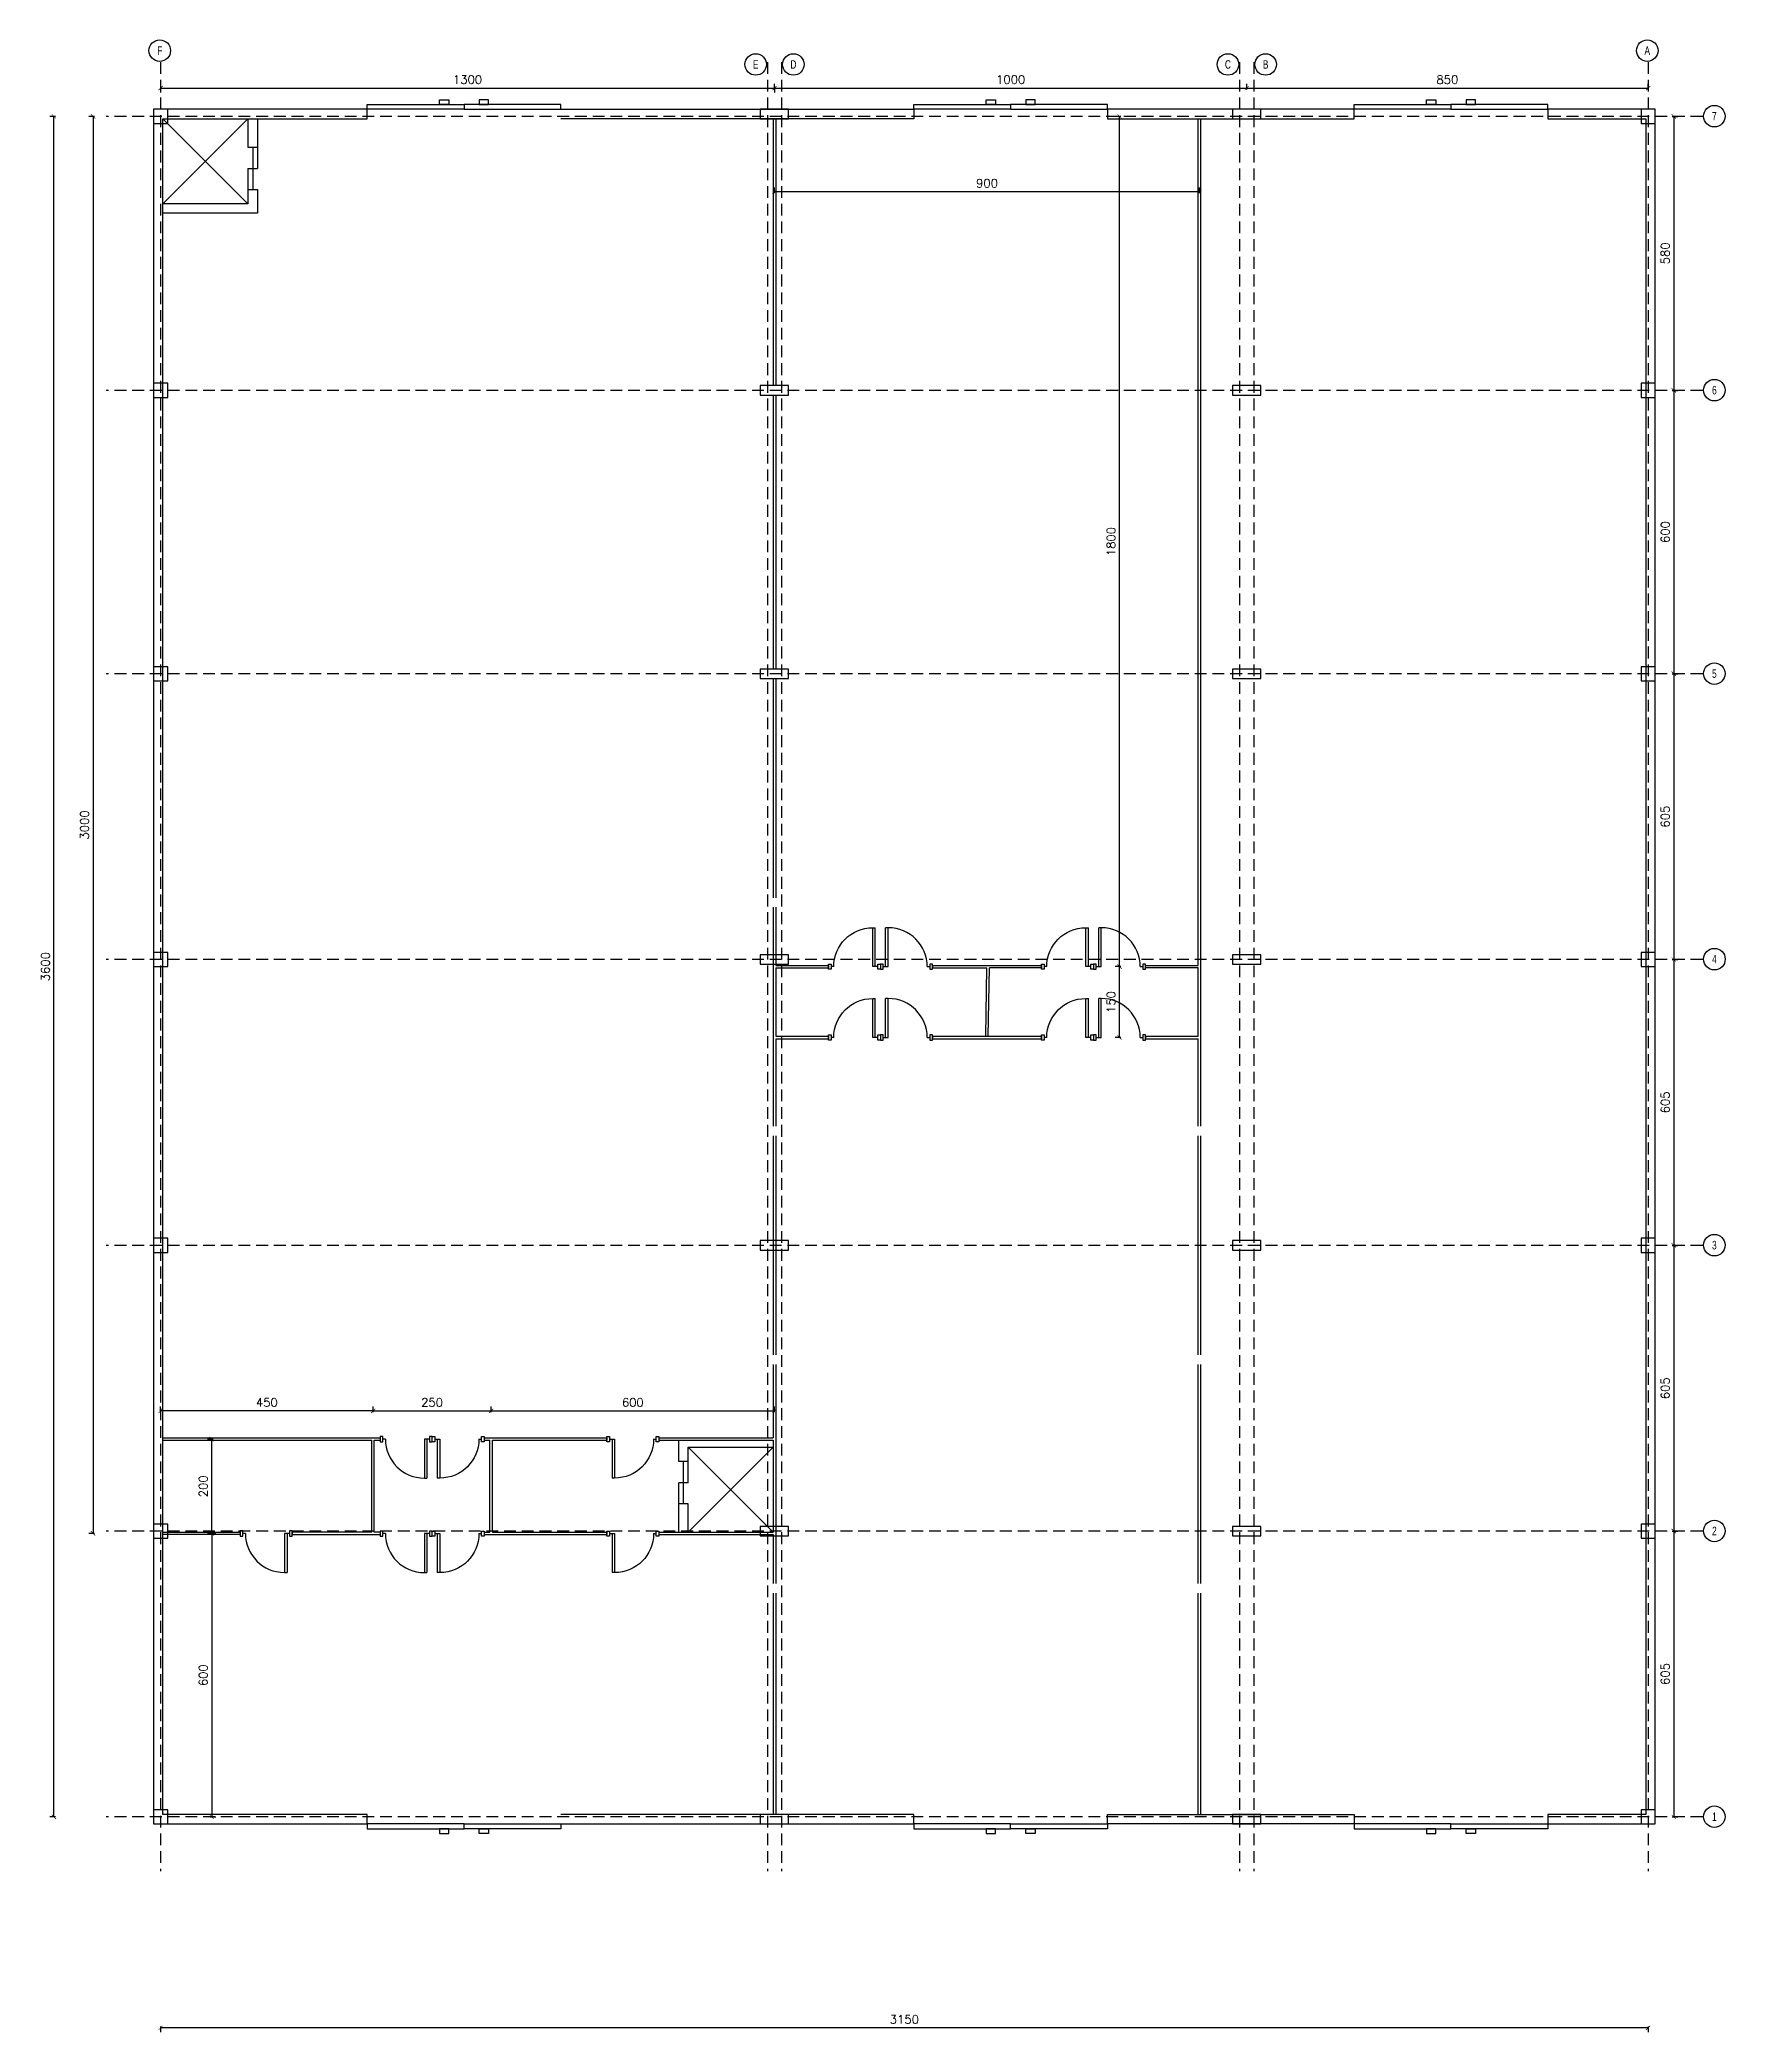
# Model space of a CAD drawing. Header units: metres. Extents: x -3 to 133, y -41 to 2.
# Drawn here: x 47.44 to 83.13, y -40.56 to 1.62 of the extents above; entities that cross this region are included whole.
import ezdxf
from ezdxf.enums import TextEntityAlignment as Align

# ---------------------------------------------------------------- set-up
doc = ezdxf.new("R2010")
doc.units = ezdxf.units.M
doc.linetypes.add('DASHED2', pattern=[0.375, 0.25, -0.125])
for name, color, linetype in [('A-100-DIMS', 14, 'Continuous'), ('A-100-GBUBS', 144, 'Continuous'), ('A-DOOR', 32, 'Continuous'), ('A-graf-hide', 251, 'DASHED2'), ('A-GRAF-LIGT', 251, 'Continuous'), ('A-structure', 153, 'Continuous'), ('A-WALL', 7, 'Continuous'), ('A-WALL-FIN', 252, 'Continuous')]:
    doc.layers.add(name, color=color, linetype=linetype)
doc.layers.add('Door', color=7, linetype='Continuous', true_color=0x7d26cd)
doc.layers.add('Layer 04', color=7, linetype='Continuous', true_color=0x007f00)
doc.styles.add('ROMAND', font='romand.shx')
doc.styles.add('SWIS', font='swissl.ttf', dxfattribs={"width": 0.7, "height": 3})
doc.dimstyles.new('1-100', dxfattribs={"dimtxt": 0.18, "dimasz": 0.09, "dimexe": 0.09, "dimexo": 0.045, "dimgap": 0.09, "dimtad": 1, "dimdec": 0, "dimlfac": 100, "dimzin": 0, "dimdsep": 46, "dimtxsty": 'ROMAND', "dimblk": 'ARCHTICK', "dimcen": 0.09, "dimclrd": 256, "dimclre": 256, "dimclrt": 2, "dimadec": 0, "dimazin": 0, "dimtfac": 1, "dimtdec": 0, "dimtix": 1, "dimtofl": 0, "dimtmove": 0, "dimatfit": 3, "dimldrblk": 'DOT', "dimfxl": 0.03, "dimfxlon": 1, "dimtolj": 1, "dimtzin": 0, "dimarcsym": 0})

msp = doc.modelspace()

# ---------------------------------------------------------------- blocks, each defined once
blk = doc.blocks.new('_ArchTick')
at = {"color": 0, "linetype": 'ByBlock', "const_width": 0.15}
blk.add_lwpolyline([(-0.5, -0.5), (0.5, 0.5)], dxfattribs=at)
blk = doc.blocks.new('*D15')
at = {"layer": 'A-100-DIMS', "lineweight": -2, "transparency": 16777216}
for p, q in [((63, -1.626), (63, -1.506)), ((72, -1.596), (63, -1.596)), ((72, -1.626), (72, -1.506))]:
    blk.add_line(p, q, dxfattribs=at)
at = {"layer": 'Defpoints', "color": 0, "transparency": 16777216}
for p in [(63, -1.596), (63, -1.99), (72, -1.99)]:
    blk.add_point(p, dxfattribs=at)
at = {"layer": 'A-100-DIMS', "lineweight": -2, "transparency": 16777216, "xscale": 0.09, "yscale": 0.09, "zscale": 0.09, "rotation": 180}
blk.add_blockref('_ArchTick', (63, -1.596), dxfattribs=at)
at = {"layer": 'A-100-DIMS', "lineweight": -2, "transparency": 16777216, "xscale": 0.09, "yscale": 0.09, "zscale": 0.09}
blk.add_blockref('_ArchTick', (72, -1.596), dxfattribs=at)
at = {"layer": 'A-100-DIMS', "color": 2, "transparency": 16777216, "insert": (67.5, -1.416), "char_height": 0.18, "attachment_point": 5, "style": 'ROMAND'}
blk.add_mtext('\\A1;900', dxfattribs=at)
blk = doc.blocks.new('_Dot')
at = {"color": 0, "linetype": 'ByBlock', "lineweight": -2}
blk.add_line((-0.5, 0), (-1, 0), dxfattribs=at)
at = {"color": 0, "linetype": 'ByBlock', "const_width": 0.5}
blk.add_lwpolyline([(-0.25, 0, 1), (0.25, 0, 1)], format="xyb", close=True, dxfattribs=at)
blk = doc.blocks.new('*D16')
at = {"layer": 'A-100-DIMS', "lineweight": -2, "transparency": 16777216}
for p, q in [((47.771, 0), (47.651, 0)), ((47.741, -36), (47.741, 0)), ((47.771, -36), (47.651, -36))]:
    blk.add_line(p, q, dxfattribs=at)
at = {"layer": 'Defpoints', "color": 0, "transparency": 16777216}
for p in [(47.741, 0), (48.85, 0), (48.85, -36)]:
    blk.add_point(p, dxfattribs=at)
at = {"layer": 'A-100-DIMS', "lineweight": -2, "transparency": 16777216, "xscale": 0.09, "yscale": 0.09, "zscale": 0.09}
for p, rotation in [((47.741, 0), 90), ((47.741, -36), 270)]:
    blk.add_blockref('_ArchTick', p, dxfattribs=dict(at, rotation=rotation))
at = {"layer": 'A-100-DIMS', "color": 2, "transparency": 16777216, "insert": (47.561, -18), "char_height": 0.18, "attachment_point": 5, "rotation": 90, "style": 'ROMAND'}
blk.add_mtext('\\A1;3600', dxfattribs=at)
blk = doc.blocks.new('*D17')
at = {"layer": 'A-100-DIMS', "lineweight": -2, "transparency": 16777216}
for p, q in [((50, -40.437), (50, -40.557)), ((81.5, -40.467), (50, -40.467)), ((81.5, -40.437), (81.5, -40.557))]:
    blk.add_line(p, q, dxfattribs=at)
at = {"layer": 'Defpoints', "color": 0, "transparency": 16777216}
for p in [(50, -37.15), (81.5, -37.15), (50, -40.467)]:
    blk.add_point(p, dxfattribs=at)
at = {"layer": 'A-100-DIMS', "lineweight": -2, "transparency": 16777216, "xscale": 0.09, "yscale": 0.09, "zscale": 0.09, "rotation": 180}
blk.add_blockref('_ArchTick', (50, -40.467), dxfattribs=at)
at = {"layer": 'A-100-DIMS', "lineweight": -2, "transparency": 16777216, "xscale": 0.09, "yscale": 0.09, "zscale": 0.09}
blk.add_blockref('_ArchTick', (81.5, -40.467), dxfattribs=at)
at = {"layer": 'A-100-DIMS', "color": 2, "transparency": 16777216, "insert": (65.75, -40.287), "char_height": 0.18, "attachment_point": 5, "style": 'ROMAND'}
blk.add_mtext('\\A1;3150', dxfattribs=at)
blk = doc.blocks.new('*D18')
at = {"layer": 'A-100-DIMS', "lineweight": -2, "transparency": 16777216}
for p, q in [((70.337, 0), (70.217, 0)), ((70.307, -18), (70.307, 0)), ((70.337, -18), (70.217, -18))]:
    blk.add_line(p, q, dxfattribs=at)
at = {"layer": 'Defpoints', "color": 0, "transparency": 16777216}
for p in [(72.725, 0), (70.307, 0), (72.725, -18)]:
    blk.add_point(p, dxfattribs=at)
at = {"layer": 'A-100-DIMS', "lineweight": -2, "transparency": 16777216, "xscale": 0.09, "yscale": 0.09, "zscale": 0.09}
for p, rotation in [((70.307, 0), 90), ((70.307, -18), 270)]:
    blk.add_blockref('_ArchTick', p, dxfattribs=dict(at, rotation=rotation))
at = {"layer": 'A-100-DIMS', "color": 2, "transparency": 16777216, "insert": (70.127, -9), "char_height": 0.18, "attachment_point": 5, "rotation": 90, "style": 'ROMAND'}
blk.add_mtext('\\A1;1800', dxfattribs=at)
blk = doc.blocks.new('*D19')
at = {"layer": 'A-100-DIMS', "lineweight": -2, "transparency": 16777216}
for p, q in [((51.113, -28), (50.993, -28)), ((51.083, -30), (51.083, -28)), ((51.113, -30), (50.993, -30))]:
    blk.add_line(p, q, dxfattribs=at)
at = {"layer": 'Defpoints', "color": 0, "transparency": 16777216}
for p in [(51.083, -28), (51.701, -28), (51.701, -30)]:
    blk.add_point(p, dxfattribs=at)
at = {"layer": 'A-100-DIMS', "lineweight": -2, "transparency": 16777216, "xscale": 0.09, "yscale": 0.09, "zscale": 0.09}
for p, rotation in [((51.083, -28), 90), ((51.083, -30), 270)]:
    blk.add_blockref('_ArchTick', p, dxfattribs=dict(at, rotation=rotation))
at = {"layer": 'A-100-DIMS', "color": 2, "transparency": 16777216, "insert": (50.903, -29), "char_height": 0.18, "attachment_point": 5, "rotation": 90, "style": 'ROMAND'}
blk.add_mtext('\\A1;200', dxfattribs=at)
blk = doc.blocks.new('*D20')
at = {"layer": 'A-100-DIMS', "lineweight": -2, "transparency": 16777216}
for p, q in [((51.053, -30), (51.173, -30)), ((51.083, -30), (51.083, -36)), ((51.053, -36), (51.173, -36))]:
    blk.add_line(p, q, dxfattribs=at)
at = {"layer": 'Defpoints', "color": 0, "transparency": 16777216}
for p in [(50.005, -30), (50.005, -36), (51.083, -36)]:
    blk.add_point(p, dxfattribs=at)
at = {"layer": 'A-100-DIMS', "lineweight": -2, "transparency": 16777216, "xscale": 0.09, "yscale": 0.09, "zscale": 0.09}
for p, rotation in [((51.083, -30), 90), ((51.083, -36), 270)]:
    blk.add_blockref('_ArchTick', p, dxfattribs=dict(at, rotation=rotation))
at = {"layer": 'A-100-DIMS', "color": 2, "transparency": 16777216, "insert": (50.903, -33), "char_height": 0.18, "attachment_point": 5, "rotation": 90, "style": 'ROMAND'}
blk.add_mtext('\\A1;600', dxfattribs=at)
blk = doc.blocks.new('*D21')
at = {"layer": 'A-100-DIMS', "lineweight": -2, "transparency": 16777216}
for p, q in [((50, -27.435), (50, -27.315)), ((54.5, -27.405), (50, -27.405)), ((54.5, -27.435), (54.5, -27.315))]:
    blk.add_line(p, q, dxfattribs=at)
at = {"layer": 'Defpoints', "color": 0, "transparency": 16777216}
for p in [(50, -27.405), (50, -27.919), (54.5, -27.919)]:
    blk.add_point(p, dxfattribs=at)
at = {"layer": 'A-100-DIMS', "lineweight": -2, "transparency": 16777216, "xscale": 0.09, "yscale": 0.09, "zscale": 0.09, "rotation": 180}
blk.add_blockref('_ArchTick', (50, -27.405), dxfattribs=at)
at = {"layer": 'A-100-DIMS', "lineweight": -2, "transparency": 16777216, "xscale": 0.09, "yscale": 0.09, "zscale": 0.09}
blk.add_blockref('_ArchTick', (54.5, -27.405), dxfattribs=at)
at = {"layer": 'A-100-DIMS', "color": 2, "transparency": 16777216, "insert": (52.25, -27.225), "char_height": 0.18, "attachment_point": 5, "style": 'ROMAND'}
blk.add_mtext('\\A1;450', dxfattribs=at)
blk = doc.blocks.new('*D22')
at = {"layer": 'A-100-DIMS', "lineweight": -2, "transparency": 16777216}
for p, q in [((54.5, -27.435), (54.5, -27.315)), ((54.5, -27.405), (57, -27.405)), ((57, -27.435), (57, -27.315))]:
    blk.add_line(p, q, dxfattribs=at)
at = {"layer": 'Defpoints', "color": 0, "transparency": 16777216}
for p in [(57, -27.405), (54.5, -28.025), (57, -28.025)]:
    blk.add_point(p, dxfattribs=at)
at = {"layer": 'A-100-DIMS', "lineweight": -2, "transparency": 16777216, "xscale": 0.09, "yscale": 0.09, "zscale": 0.09, "rotation": 180}
blk.add_blockref('_ArchTick', (54.5, -27.405), dxfattribs=at)
at = {"layer": 'A-100-DIMS', "lineweight": -2, "transparency": 16777216, "xscale": 0.09, "yscale": 0.09, "zscale": 0.09}
blk.add_blockref('_ArchTick', (57, -27.405), dxfattribs=at)
at = {"layer": 'A-100-DIMS', "color": 2, "transparency": 16777216, "insert": (55.75, -27.225), "char_height": 0.18, "attachment_point": 5, "style": 'ROMAND'}
blk.add_mtext('\\A1;250', dxfattribs=at)
blk = doc.blocks.new('*D23')
at = {"layer": 'A-100-DIMS', "lineweight": -2, "transparency": 16777216}
for p, q in [((70.337, -18), (70.217, -18)), ((70.307, -19.5), (70.307, -18)), ((70.337, -19.5), (70.217, -19.5))]:
    blk.add_line(p, q, dxfattribs=at)
at = {"layer": 'Defpoints', "color": 0, "transparency": 16777216}
for p in [(70.307, -18), (72.815, -18), (72.815, -19.5)]:
    blk.add_point(p, dxfattribs=at)
at = {"layer": 'A-100-DIMS', "lineweight": -2, "transparency": 16777216, "xscale": 0.09, "yscale": 0.09, "zscale": 0.09}
for p, rotation in [((70.307, -18), 90), ((70.307, -19.5), 270)]:
    blk.add_blockref('_ArchTick', p, dxfattribs=dict(at, rotation=rotation))
at = {"layer": 'A-100-DIMS', "color": 2, "transparency": 16777216, "insert": (70.127, -18.75), "char_height": 0.18, "attachment_point": 5, "rotation": 90, "style": 'ROMAND'}
blk.add_mtext('\\A1;150', dxfattribs=at)
blk = doc.blocks.new('*D24')
at = {"layer": 'A-100-DIMS', "lineweight": -2, "transparency": 16777216}
for p, q in [((57, -27.435), (57, -27.315)), ((57, -27.405), (63, -27.405)), ((63, -27.435), (63, -27.315))]:
    blk.add_line(p, q, dxfattribs=at)
at = {"layer": 'Defpoints', "color": 0, "transparency": 16777216}
for p in [(63, -27.405), (57, -28.025), (63, -28.025)]:
    blk.add_point(p, dxfattribs=at)
at = {"layer": 'A-100-DIMS', "lineweight": -2, "transparency": 16777216, "xscale": 0.09, "yscale": 0.09, "zscale": 0.09, "rotation": 180}
blk.add_blockref('_ArchTick', (57, -27.405), dxfattribs=at)
at = {"layer": 'A-100-DIMS', "lineweight": -2, "transparency": 16777216, "xscale": 0.09, "yscale": 0.09, "zscale": 0.09}
blk.add_blockref('_ArchTick', (63, -27.405), dxfattribs=at)
at = {"layer": 'A-100-DIMS', "color": 2, "transparency": 16777216, "insert": (60, -27.225), "char_height": 0.18, "attachment_point": 5, "style": 'ROMAND'}
blk.add_mtext('\\A1;600', dxfattribs=at)
blk = doc.blocks.new('*D25')
at = {"layer": 'A-100-DIMS', "lineweight": -2, "transparency": 16777216}
for p, q in [((48.6, 0), (48.48, 0)), ((48.57, 0), (48.57, -30)), ((48.6, -30), (48.48, -30))]:
    blk.add_line(p, q, dxfattribs=at)
at = {"layer": 'Defpoints', "color": 0, "transparency": 16777216}
for p in [(49.85, 0), (48.57, -30), (49.85, -30)]:
    blk.add_point(p, dxfattribs=at)
at = {"layer": 'A-100-DIMS', "lineweight": -2, "transparency": 16777216, "xscale": 0.09, "yscale": 0.09, "zscale": 0.09}
for p, rotation in [((48.57, 0), 90), ((48.57, -30), 270)]:
    blk.add_blockref('_ArchTick', p, dxfattribs=dict(at, rotation=rotation))
at = {"layer": 'A-100-DIMS', "color": 2, "transparency": 16777216, "insert": (48.39, -15), "char_height": 0.18, "attachment_point": 5, "rotation": 90, "style": 'ROMAND'}
blk.add_mtext('\\A1;3000', dxfattribs=at)
blk = doc.blocks.new('*D26')
at = {"layer": 'A-100-DIMS', "lineweight": -2, "transparency": 16777216}
for p, q in [((50, 0.629), (50, 0.509)), ((50, 0.599), (63, 0.599)), ((63, 0.629), (63, 0.509))]:
    blk.add_line(p, q, dxfattribs=at)
at = {"layer": 'Defpoints', "color": 0, "transparency": 16777216}
for p in [(50, 1.15), (63, 1.15), (63, 0.599)]:
    blk.add_point(p, dxfattribs=at)
at = {"layer": 'A-100-DIMS', "lineweight": -2, "transparency": 16777216, "xscale": 0.09, "yscale": 0.09, "zscale": 0.09, "rotation": 180}
blk.add_blockref('_ArchTick', (50, 0.599), dxfattribs=at)
at = {"layer": 'A-100-DIMS', "lineweight": -2, "transparency": 16777216, "xscale": 0.09, "yscale": 0.09, "zscale": 0.09}
blk.add_blockref('_ArchTick', (63, 0.599), dxfattribs=at)
at = {"layer": 'A-100-DIMS', "color": 2, "transparency": 16777216, "insert": (56.5, 0.779), "char_height": 0.18, "attachment_point": 5, "style": 'ROMAND'}
blk.add_mtext('\\A1;1300', dxfattribs=at)
blk = doc.blocks.new('*D27')
at = {"layer": 'A-100-DIMS', "lineweight": -2, "transparency": 16777216}
for p, q in [((63, 0.569), (63, 0.689)), ((63, 0.599), (73, 0.599)), ((73, 0.569), (73, 0.689))]:
    blk.add_line(p, q, dxfattribs=at)
at = {"layer": 'Defpoints', "color": 0, "transparency": 16777216}
for p in [(73, 0.599), (63, 0.15), (73, 0.15)]:
    blk.add_point(p, dxfattribs=at)
at = {"layer": 'A-100-DIMS', "lineweight": -2, "transparency": 16777216, "xscale": 0.09, "yscale": 0.09, "zscale": 0.09, "rotation": 180}
blk.add_blockref('_ArchTick', (63, 0.599), dxfattribs=at)
at = {"layer": 'A-100-DIMS', "lineweight": -2, "transparency": 16777216, "xscale": 0.09, "yscale": 0.09, "zscale": 0.09}
blk.add_blockref('_ArchTick', (73, 0.599), dxfattribs=at)
at = {"layer": 'A-100-DIMS', "color": 2, "transparency": 16777216, "insert": (68, 0.779), "char_height": 0.18, "attachment_point": 5, "style": 'ROMAND'}
blk.add_mtext('\\A1;1000', dxfattribs=at)
blk = doc.blocks.new('*D28')
at = {"layer": 'A-100-DIMS', "lineweight": -2, "transparency": 16777216}
for p, q in [((73, 0.569), (73, 0.689)), ((73, 0.599), (81.5, 0.599)), ((81.5, 0.569), (81.5, 0.689))]:
    blk.add_line(p, q, dxfattribs=at)
at = {"layer": 'Defpoints', "color": 0, "transparency": 16777216}
for p in [(81.5, 0.599), (73, 0.15), (81.5, 0.15)]:
    blk.add_point(p, dxfattribs=at)
at = {"layer": 'A-100-DIMS', "lineweight": -2, "transparency": 16777216, "xscale": 0.09, "yscale": 0.09, "zscale": 0.09, "rotation": 180}
blk.add_blockref('_ArchTick', (73, 0.599), dxfattribs=at)
at = {"layer": 'A-100-DIMS', "lineweight": -2, "transparency": 16777216, "xscale": 0.09, "yscale": 0.09, "zscale": 0.09}
blk.add_blockref('_ArchTick', (81.5, 0.599), dxfattribs=at)
at = {"layer": 'A-100-DIMS', "color": 2, "transparency": 16777216, "insert": (77.25, 0.779), "char_height": 0.18, "attachment_point": 5, "style": 'ROMAND'}
blk.add_mtext('\\A1;850', dxfattribs=at)
blk = doc.blocks.new('GBUB')
at = {"linetype": 'Continuous'}
blk.add_circle((0, 0), 6, dxfattribs=at)
at = {"color": 2, "style": 'SWIS', "width": 0.7}
blk.add_attdef('GRIDATT', text='', height=4, dxfattribs=at).set_placement((0, 0), align=Align.MIDDLE_CENTER)
blk = doc.blocks.new('*D99')
at = {"layer": 'A-100-DIMS', "lineweight": -2, "transparency": 16777216}
for p, q in [((82.012, 0), (82.132, 0)), ((82.042, 0), (82.042, -5.8)), ((82.012, -5.8), (82.132, -5.8))]:
    blk.add_line(p, q, dxfattribs=at)
at = {"layer": 'Defpoints', "color": 0, "transparency": 16777216}
for p in [(81.65, 0), (81.65, -5.8), (82.042, -5.8)]:
    blk.add_point(p, dxfattribs=at)
at = {"layer": 'A-100-DIMS', "lineweight": -2, "transparency": 16777216, "xscale": 0.09, "yscale": 0.09, "zscale": 0.09}
for p, rotation in [((82.042, 0), 90), ((82.042, -5.8), 270)]:
    blk.add_blockref('_ArchTick', p, dxfattribs=dict(at, rotation=rotation))
at = {"layer": 'A-100-DIMS', "color": 2, "transparency": 16777216, "insert": (81.862, -2.9), "char_height": 0.18, "attachment_point": 5, "rotation": 90, "style": 'ROMAND'}
blk.add_mtext('\\A1;580', dxfattribs=at)
blk = doc.blocks.new('*D101')
at = {"layer": 'A-100-DIMS', "lineweight": -2, "transparency": 16777216}
for p, q in [((82.012, -5.8), (82.132, -5.8)), ((82.042, -5.8), (82.042, -11.8)), ((82.012, -11.8), (82.132, -11.8))]:
    blk.add_line(p, q, dxfattribs=at)
at = {"layer": 'Defpoints', "color": 0, "transparency": 16777216}
for p in [(81.65, -5.8), (81.65, -11.8), (82.042, -11.8)]:
    blk.add_point(p, dxfattribs=at)
at = {"layer": 'A-100-DIMS', "lineweight": -2, "transparency": 16777216, "xscale": 0.09, "yscale": 0.09, "zscale": 0.09}
for p, rotation in [((82.042, -5.8), 90), ((82.042, -11.8), 270)]:
    blk.add_blockref('_ArchTick', p, dxfattribs=dict(at, rotation=rotation))
at = {"layer": 'A-100-DIMS', "color": 2, "transparency": 16777216, "insert": (81.862, -8.8), "char_height": 0.18, "attachment_point": 5, "rotation": 90, "style": 'ROMAND'}
blk.add_mtext('\\A1;600', dxfattribs=at)
blk = doc.blocks.new('*D102')
at = {"layer": 'A-100-DIMS', "lineweight": -2, "transparency": 16777216}
for p, q in [((82.012, -11.8), (82.132, -11.8)), ((82.042, -11.8), (82.042, -17.85)), ((82.012, -17.85), (82.132, -17.85))]:
    blk.add_line(p, q, dxfattribs=at)
at = {"layer": 'Defpoints', "color": 0, "transparency": 16777216}
for p in [(81.65, -11.8), (81.65, -17.85), (82.042, -17.85)]:
    blk.add_point(p, dxfattribs=at)
at = {"layer": 'A-100-DIMS', "lineweight": -2, "transparency": 16777216, "xscale": 0.09, "yscale": 0.09, "zscale": 0.09}
for p, rotation in [((82.042, -11.8), 90), ((82.042, -17.85), 270)]:
    blk.add_blockref('_ArchTick', p, dxfattribs=dict(at, rotation=rotation))
at = {"layer": 'A-100-DIMS', "color": 2, "transparency": 16777216, "insert": (81.862, -14.825), "char_height": 0.18, "attachment_point": 5, "rotation": 90, "style": 'ROMAND'}
blk.add_mtext('\\A1;605', dxfattribs=at)
blk = doc.blocks.new('*D103')
at = {"layer": 'A-100-DIMS', "lineweight": -2, "transparency": 16777216}
for p, q in [((82.012, -17.85), (82.132, -17.85)), ((82.042, -17.85), (82.042, -23.9)), ((82.012, -23.9), (82.132, -23.9))]:
    blk.add_line(p, q, dxfattribs=at)
at = {"layer": 'Defpoints', "color": 0, "transparency": 16777216}
for p in [(81.65, -17.85), (81.65, -23.9), (82.042, -23.9)]:
    blk.add_point(p, dxfattribs=at)
at = {"layer": 'A-100-DIMS', "lineweight": -2, "transparency": 16777216, "xscale": 0.09, "yscale": 0.09, "zscale": 0.09}
for p, rotation in [((82.042, -17.85), 90), ((82.042, -23.9), 270)]:
    blk.add_blockref('_ArchTick', p, dxfattribs=dict(at, rotation=rotation))
at = {"layer": 'A-100-DIMS', "color": 2, "transparency": 16777216, "insert": (81.862, -20.875), "char_height": 0.18, "attachment_point": 5, "rotation": 90, "style": 'ROMAND'}
blk.add_mtext('\\A1;605', dxfattribs=at)
blk = doc.blocks.new('*D104')
at = {"layer": 'A-100-DIMS', "lineweight": -2, "transparency": 16777216}
for p, q in [((82.012, -23.9), (82.132, -23.9)), ((82.042, -23.9), (82.042, -29.95)), ((82.012, -29.95), (82.132, -29.95))]:
    blk.add_line(p, q, dxfattribs=at)
at = {"layer": 'Defpoints', "color": 0, "transparency": 16777216}
for p in [(81.65, -23.9), (81.65, -29.95), (82.042, -29.95)]:
    blk.add_point(p, dxfattribs=at)
at = {"layer": 'A-100-DIMS', "lineweight": -2, "transparency": 16777216, "xscale": 0.09, "yscale": 0.09, "zscale": 0.09}
for p, rotation in [((82.042, -23.9), 90), ((82.042, -29.95), 270)]:
    blk.add_blockref('_ArchTick', p, dxfattribs=dict(at, rotation=rotation))
at = {"layer": 'A-100-DIMS', "color": 2, "transparency": 16777216, "insert": (81.862, -26.925), "char_height": 0.18, "attachment_point": 5, "rotation": 90, "style": 'ROMAND'}
blk.add_mtext('\\A1;605', dxfattribs=at)
blk = doc.blocks.new('*D100')
at = {"layer": 'A-100-DIMS', "lineweight": -2, "transparency": 16777216}
for p, q in [((82.012, -29.95), (82.132, -29.95)), ((82.042, -29.95), (82.042, -36)), ((82.012, -36), (82.132, -36))]:
    blk.add_line(p, q, dxfattribs=at)
at = {"layer": 'Defpoints', "color": 0, "transparency": 16777216}
for p in [(81.65, -29.95), (81.65, -36), (82.042, -36)]:
    blk.add_point(p, dxfattribs=at)
at = {"layer": 'A-100-DIMS', "lineweight": -2, "transparency": 16777216, "xscale": 0.09, "yscale": 0.09, "zscale": 0.09}
for p, rotation in [((82.042, -29.95), 90), ((82.042, -36), 270)]:
    blk.add_blockref('_ArchTick', p, dxfattribs=dict(at, rotation=rotation))
at = {"layer": 'A-100-DIMS', "color": 2, "transparency": 16777216, "insert": (81.862, -32.975), "char_height": 0.18, "attachment_point": 5, "rotation": 90, "style": 'ROMAND'}
blk.add_mtext('\\A1;605', dxfattribs=at)
blk = doc.blocks.new('door100')
at = {"layer": 'A-DOOR'}
for p, q in [((-0.05, 0.9), (-0.05, 0.95)), ((-0.05, 0.15), (-0.8, 0.15)), ((-0.8, 0.15), (-0.8, 0.1)), ((-0.05, 0.1), (-0.8, 0.1)), ((-0.05, 0.05), (-0.05, 0.15))]:
    blk.add_line(p, q, dxfattribs=at)
for points in [[(0, 1), (-0.1, 1), (-0.1, 0.95), (0, 0.95), (0, 1)], [(0, 0.05), (-0.1, 0.05), (-0.1, 0), (0, 0), (0, 0.05)]]:
    blk.add_lwpolyline(points, dxfattribs=at)
blk.add_arc((-0.05, 0.15), 0.75, 90, 180, dxfattribs=at)

# ---------------------------------------------------------------- dimensions: what is measured, and where the dimension line sits
at = {"layer": 'A-100-DIMS'}
for base, p1, p2, picture, middle in [((63, 0.599), (50, 1.15), (63, 1.15), '*D26', (56.5, 0.779)), ((73, 0.599), (63, 0.15), (73, 0.15), '*D27', (68, 0.779)), ((81.5, 0.599), (73, 0.15), (81.5, 0.15), '*D28', (77.25, 0.779)), ((63, -1.596), (72, -1.99), (63, -1.99), '*D15', (67.5, -1.416)), ((50, -27.405), (54.5, -27.919), (50, -27.919), '*D21', (52.25, -27.225)), ((57, -27.405), (54.5, -28.025), (57, -28.025), '*D22', (55.75, -27.225)), ((63, -27.405), (57, -28.025), (63, -28.025), '*D24', (60, -27.225)), ((50, -40.467), (81.5, -37.15), (50, -37.15), '*D17', (65.75, -40.287))]:
    dim = msp.add_linear_dim(base=base, p1=p1, p2=p2, dimstyle='1-100', override={"dimtmove": 1}, dxfattribs=at)
    dim.commit()
    dim.dimension.update_dxf_attribs({"geometry": picture, "text_midpoint": middle})
for base, p1, p2, picture, middle in [((47.741, 0), (48.85, -36), (48.85, 0), '*D16', (47.561, -18)), ((48.57, -30), (49.85, 0), (49.85, -30), '*D25', (48.39, -15)), ((70.307, 0), (72.725, -18), (72.725, 0), '*D18', (70.127, -9)), ((82.042, -5.8), (81.65, 0), (81.65, -5.8), '*D99', (81.862, -2.9)), ((82.042, -11.8), (81.65, -5.8), (81.65, -11.8), '*D101', (81.862, -8.8)), ((82.042, -17.85), (81.65, -11.8), (81.65, -17.85), '*D102', (81.862, -14.825)), ((70.307, -18), (72.815, -19.5), (72.815, -18), '*D23', (70.127, -18.75)), ((82.042, -23.9), (81.65, -17.85), (81.65, -23.9), '*D103', (81.862, -20.875)), ((82.042, -29.95), (81.65, -23.9), (81.65, -29.95), '*D104', (81.862, -26.925)), ((51.083, -28), (51.701, -30), (51.701, -28), '*D19', (50.903, -29)), ((82.042, -36), (81.65, -29.95), (81.65, -36), '*D100', (81.862, -32.975)), ((51.083, -36), (50.005, -30), (50.005, -36), '*D20', (50.903, -33))]:
    dim = msp.add_linear_dim(base=base, p1=p1, p2=p2, angle=90, dimstyle='1-100', override={"dimtmove": 1}, dxfattribs=at)
    dim.commit()
    dim.dimension.update_dxf_attribs({"geometry": picture, "text_midpoint": middle})

# ---------------------------------------------------------------- linework, layer by layer
at = {"layer": 'A-graf-hide'}
for points in [[(50, 1.15), (50, -37.15)], [(62.85, 1.15), (62.85, -37.15)], [(63.15, 1.15), (63.15, -37.15)], [(72.85, 1.15), (72.85, -37.15)], [(73.15, 1.15), (73.15, -37.15)], [(81.5, 1.15), (81.5, -37.15)], [(82.65, 0), (48.85, 0)], [(82.65, -5.8), (48.85, -5.8)], [(82.65, -11.8), (48.85, -11.8)], [(82.65, -17.85), (48.85, -17.85)], [(82.65, -23.9), (48.85, -23.9)], [(82.65, -29.95), (48.85, -29.95)], [(82.65, -36), (48.85, -36)]]:
    msp.add_lwpolyline(points, dxfattribs=at)
at = {"layer": 'A-GRAF-LIGT'}
for p, q in [((51.85, -0.05), (50.05, -1.85)), ((51.85, -1.85), (50.05, -0.05)), ((51.95, -0.65), (51.95, -1.55)), ((52.05, -0.65), (52.05, -1.1)), ((51.85, -1.1), (51.85, -1.55)), ((51.85, -1.1), (52.05, -1.1)), ((61.175, -29.975), (62.975, -28.175)), ((61.175, -28.175), (62.975, -29.975)), ((61.075, -29.375), (61.075, -28.475)), ((61.175, -28.925), (61.175, -28.475)), ((61.175, -28.925), (60.975, -28.925)), ((60.975, -29.375), (60.975, -28.925))]:
    msp.add_line(p, q, dxfattribs=at)
at = {"layer": 'A-structure'}
for points in [[(49.85, -0.15), (50.15, -0.15), (50.15, 0.15), (49.85, 0.15)], [(62.7, -0.05), (63.3, -0.05), (63.3, 0.15), (62.7, 0.15)], [(72.7, -0.05), (73.3, -0.05), (73.3, 0.15), (72.7, 0.15)], [(81.35, -0.15), (81.65, -0.15), (81.65, 0.15), (81.35, 0.15)], [(49.85, -5.95), (50.15, -5.95), (50.15, -5.65), (49.85, -5.65)], [(62.7, -5.9), (63.3, -5.9), (63.3, -5.7), (62.7, -5.7)], [(72.7, -5.9), (73.3, -5.9), (73.3, -5.7), (72.7, -5.7)], [(81.35, -5.95), (81.65, -5.95), (81.65, -5.65), (81.35, -5.65)], [(49.85, -11.95), (50.15, -11.95), (50.15, -11.65), (49.85, -11.65)], [(62.7, -11.9), (63.3, -11.9), (63.3, -11.7), (62.7, -11.7)], [(72.7, -11.9), (73.3, -11.9), (73.3, -11.7), (72.7, -11.7)], [(81.35, -11.95), (81.65, -11.95), (81.65, -11.65), (81.35, -11.65)], [(49.85, -18), (50.15, -18), (50.15, -17.7), (49.85, -17.7)], [(81.35, -18), (81.65, -18), (81.65, -17.7), (81.35, -17.7)], [(62.7, -17.95), (63.3, -17.95), (63.3, -17.75), (62.7, -17.75)], [(72.7, -17.95), (73.3, -17.95), (73.3, -17.75), (72.7, -17.75)], [(49.85, -24.05), (50.15, -24.05), (50.15, -23.75), (49.85, -23.75)], [(62.7, -24), (63.3, -24), (63.3, -23.8), (62.7, -23.8)], [(72.7, -24), (73.3, -24), (73.3, -23.8), (72.7, -23.8)], [(81.35, -24.05), (81.65, -24.05), (81.65, -23.75), (81.35, -23.75)], [(49.85, -30.1), (50.15, -30.1), (50.15, -29.8), (49.85, -29.8)], [(62.7, -30.05), (63.3, -30.05), (63.3, -29.85), (62.7, -29.85)], [(72.7, -30.05), (73.3, -30.05), (73.3, -29.85), (72.7, -29.85)], [(81.35, -30.1), (81.65, -30.1), (81.65, -29.8), (81.35, -29.8)], [(49.85, -36.15), (50.15, -36.15), (50.15, -35.85), (49.85, -35.85)], [(81.35, -36.15), (81.65, -36.15), (81.65, -35.85), (81.35, -35.85)], [(62.7, -36.15), (63.3, -36.15), (63.3, -35.95), (62.7, -35.95)], [(72.7, -36.15), (73.3, -36.15), (73.3, -35.95), (72.7, -35.95)]]:
    msp.add_lwpolyline(points, close=True, dxfattribs=at)
at = {"layer": 'A-WALL'}
for points in [[(49.85, 0.15), (49.85, -36.15), (54.375, -36.15), (54.375, -35.95), (50.05, -35.95), (50.05, -0.05), (54.375, -0.05), (54.375, 0.15)], [(75.275, 0.15), (70.05, 0.15), (70.05, -0.05), (75.275, -0.05)], [(81.65, 0.15), (79.375, 0.15), (79.375, -0.05), (81.45, -0.05), (81.45, -35.95), (79.375, -35.95), (79.375, -36.15), (81.65, -36.15)], [(75.275, -36.15), (70.05, -36.15), (70.05, -35.95), (75.275, -35.95)]]:
    msp.add_lwpolyline(points, close=True, dxfattribs=at)
for points in [[(58.475, 0.15), (65.95, 0.15), (65.95, -0.05), (58.475, -0.05)], [(58.475, -36.15), (65.95, -36.15), (65.95, -35.95), (58.475, -35.95)]]:
    msp.add_lwpolyline(points, dxfattribs=at)
at = {"layer": 'A-WALL-FIN'}
for points in [[(62.975, -0.05), (62.975, -5.7)], [(63.025, -0.05), (63.025, -5.7)], [(71.975, -17.975), (71.975, -0.05)], [(72.025, -21.38), (72.025, -0.05)], [(62.975, -5.9), (62.975, -11.7)], [(63.025, -5.9), (63.025, -11.7)], [(62.975, -11.9), (62.975, -16.54)], [(63.025, -11.9), (63.025, -16.54)], [(62.975, -16.74), (62.975, -21.38)], [(63.025, -16.74), (63.025, -17.975)], [(63.025, -17.975), (64.144, -17.975)], [(63.025, -18.025), (63.025, -19.475)], [(63.025, -18.025), (64.144, -18.025)], [(64.144, -17.975), (64.144, -18.025)], [(66.344, -17.975), (66.344, -18.025)], [(66.344, -17.975), (68.656, -17.975), (68.656, -18.025), (67.55, -18.025)], [(66.344, -18.025), (67.5, -18.025)], [(67.475, -19.475), (67.5, -18.025)], [(67.525, -19.475), (67.55, -18.025)], [(71.975, -18.025), (70.856, -18.025), (70.856, -17.975), (71.975, -17.975)], [(71.975, -19.475), (71.975, -18.025)], [(63.025, -19.475), (64.144, -19.475)], [(63.025, -19.525), (63.025, -21.38)], [(63.025, -19.525), (64.144, -19.525)], [(64.144, -19.475), (64.144, -19.525)], [(66.344, -19.475), (66.344, -19.525)], [(66.344, -19.475), (67.475, -19.475)], [(66.344, -19.525), (68.656, -19.525)], [(67.525, -19.475), (68.656, -19.475)], [(68.656, -19.475), (68.656, -19.525)], [(70.856, -19.475), (70.856, -19.525)], [(70.856, -19.475), (71.975, -19.475)], [(70.856, -19.525), (71.975, -19.525)], [(71.975, -21.38), (71.975, -19.525)], [(62.975, -21.58), (62.975, -26.22)], [(63.025, -21.58), (63.025, -26.22)], [(71.975, -26.22), (71.975, -21.58)], [(72.025, -26.22), (72.025, -21.58)], [(62.975, -26.42), (62.975, -27.975)], [(63.025, -26.42), (63.025, -31.06)], [(71.975, -31.06), (71.975, -26.42)], [(72.025, -31.06), (72.025, -26.42)], [(50.05, -27.975), (54.65, -27.975)], [(50.05, -28.025), (54.475, -28.025)], [(54.475, -29.975), (54.475, -28.025)], [(54.525, -28.025), (54.65, -28.025)], [(54.525, -29.975), (54.525, -28.025)], [(54.65, -27.975), (54.65, -28.025)], [(56.85, -27.975), (56.85, -28.025)], [(56.85, -27.975), (59.45, -27.975)], [(56.85, -28.025), (56.975, -28.025)], [(56.975, -29.975), (56.975, -28.025)], [(57.025, -29.975), (57.025, -28.025)], [(57.025, -28.025), (59.45, -28.025)], [(59.45, -27.975), (59.45, -28.025)], [(60.55, -27.975), (62.975, -27.975)], [(60.55, -27.975), (60.55, -28.025)], [(60.55, -28.025), (62.975, -28.025)], [(62.975, -28.025), (62.975, -29.975)], [(50.05, -29.975), (51.688, -29.975), (51.688, -30.025), (50.05, -30.025)], [(54.475, -29.975), (52.788, -29.975), (52.788, -30.025)], [(52.788, -30.025), (54.65, -30.025)], [(54.65, -29.975), (54.525, -29.975)], [(54.65, -29.975), (54.65, -30.025)], [(56.85, -29.975), (56.85, -30.025)], [(56.85, -29.975), (56.975, -29.975)], [(56.85, -30.025), (59.45, -30.025)], [(57.025, -29.975), (59.45, -29.975)], [(59.45, -29.975), (59.45, -30.025)], [(60.55, -29.975), (62.975, -29.975)], [(60.55, -29.975), (60.55, -30.025)], [(60.55, -30.025), (62.975, -30.025)], [(62.975, -30.025), (62.975, -31.06)], [(62.975, -31.26), (62.975, -35.95)], [(63.025, -31.26), (63.025, -35.95)], [(71.975, -35.95), (71.975, -31.26)], [(72.025, -35.95), (72.025, -31.26)]]:
    msp.add_lwpolyline(points, dxfattribs=at)
at = {"layer": 'Door'}
for points in [[(56.425, 0.15), (54.375, 0.15), (54.375, 0.25), (56.425, 0.25)], [(56.105, 0.25), (55.905, 0.25), (55.905, 0.35), (56.105, 0.35)], [(56.425, 0.15), (58.475, 0.15), (58.475, 0.25), (56.425, 0.25)], [(56.745, 0.25), (56.945, 0.25), (56.945, 0.35), (56.745, 0.35)], [(68, 0.15), (65.95, 0.15), (65.95, 0.25), (68, 0.25)], [(67.68, 0.25), (67.48, 0.25), (67.48, 0.35), (67.68, 0.35)], [(68, 0.15), (70.05, 0.15), (70.05, 0.25), (68, 0.25)], [(68.32, 0.25), (68.52, 0.25), (68.52, 0.35), (68.32, 0.35)], [(77.325, 0.15), (75.275, 0.15), (75.275, 0.25), (77.325, 0.25)], [(77.005, 0.25), (76.805, 0.25), (76.805, 0.35), (77.005, 0.35)], [(77.325, 0.15), (79.375, 0.15), (79.375, 0.25), (77.325, 0.25)], [(77.645, 0.25), (77.845, 0.25), (77.845, 0.35), (77.645, 0.35)], [(56.425, -36.15), (54.375, -36.15), (54.375, -36.25), (56.425, -36.25)], [(56.105, -36.25), (55.905, -36.25), (55.905, -36.35), (56.105, -36.35)], [(56.425, -36.15), (58.475, -36.15), (58.475, -36.25), (56.425, -36.25)], [(56.745, -36.25), (56.945, -36.25), (56.945, -36.35), (56.745, -36.35)], [(68, -36.15), (65.95, -36.15), (65.95, -36.25), (68, -36.25)], [(67.68, -36.25), (67.48, -36.25), (67.48, -36.35), (67.68, -36.35)], [(68, -36.15), (70.05, -36.15), (70.05, -36.25), (68, -36.25)], [(68.32, -36.25), (68.52, -36.25), (68.52, -36.35), (68.32, -36.35)], [(77.325, -36.15), (75.275, -36.15), (75.275, -36.25), (77.325, -36.25)], [(77.005, -36.25), (76.805, -36.25), (76.805, -36.35), (77.005, -36.35)], [(77.325, -36.15), (79.375, -36.15), (79.375, -36.25), (77.325, -36.25)], [(77.645, -36.25), (77.845, -36.25), (77.845, -36.35), (77.645, -36.35)]]:
    msp.add_lwpolyline(points, close=True, dxfattribs=at)
at = {"layer": 'Layer 04'}
for p, q in [((51.85, -0.65), (52.05, -0.65)), ((51.85, -1.55), (52.05, -1.55)), ((67.475, -19.475), (67.525, -19.475)), ((61.175, -28.475), (60.975, -28.475)), ((61.175, -29.375), (60.975, -29.375))]:
    msp.add_line(p, q, dxfattribs=at)
for points in [[(51.85, -0.05), (51.85, -0.65)], [(52.05, -0.05), (52.05, -0.65)], [(52.05, -1.55), (52.05, -2.05), (50.05, -2.05)], [(51.85, -1.55), (51.85, -1.85), (50.05, -1.85)], [(60.975, -28.475), (60.975, -28.025)], [(61.175, -28.475), (61.175, -28.175), (62.975, -28.175)], [(60.975, -29.975), (60.975, -29.375)], [(61.175, -29.975), (61.175, -29.375)]]:
    msp.add_lwpolyline(points, dxfattribs=at)

# ---------------------------------------------------------------- block references
at = {"layer": 'A-100-GBUBS'}
ref = msp.add_blockref('GBUB', (49.982, 1.393), dxfattribs=dict(at, xscale=0.03800970405427506, yscale=0.03800970405427506, zscale=0.03800970405427506))
ref.add_attrib('GRIDATT', 'F', dxfattribs={"layer": '0', "color": 2, "height": 0.18, "style": 'SWIS', "width": 0.7}).set_placement((49.982, 1.393), align=Align.MIDDLE_CENTER)
ref = msp.add_blockref('GBUB', (62.602, 1.1), dxfattribs=dict(at, xscale=0.03800970405427506, yscale=0.03800970405427506, zscale=0.03800970405427506))
ref.add_attrib('GRIDATT', 'E', dxfattribs={"layer": '0', "color": 2, "height": 0.18, "style": 'SWIS', "width": 0.7}).set_placement((62.602, 1.1), align=Align.MIDDLE_CENTER)
ref = msp.add_blockref('GBUB', (63.4, 1.1), dxfattribs=dict(at, xscale=0.03800970405427506, yscale=0.03800970405427506, zscale=0.03800970405427506))
ref.add_attrib('GRIDATT', 'D', dxfattribs={"layer": '0', "color": 2, "height": 0.18, "style": 'SWIS', "width": 0.7}).set_placement((63.4, 1.1), align=Align.MIDDLE_CENTER)
ref = msp.add_blockref('GBUB', (72.602, 1.1), dxfattribs=dict(at, xscale=0.03800970405427506, yscale=0.03800970405427506, zscale=0.03800970405427506))
ref.add_attrib('GRIDATT', 'C', dxfattribs={"layer": '0', "color": 2, "height": 0.18, "style": 'SWIS', "width": 0.7}).set_placement((72.602, 1.1), align=Align.MIDDLE_CENTER)
ref = msp.add_blockref('GBUB', (73.4, 1.1), dxfattribs=dict(at, xscale=0.03800970405427506, yscale=0.03800970405427506, zscale=0.03800970405427506))
ref.add_attrib('GRIDATT', 'B', dxfattribs={"layer": '0', "color": 2, "height": 0.18, "style": 'SWIS', "width": 0.7}).set_placement((73.4, 1.1), align=Align.MIDDLE_CENTER)
ref = msp.add_blockref('GBUB', (81.482, 1.393), dxfattribs=dict(at, xscale=0.03800970405427506, yscale=0.03800970405427506, zscale=0.03800970405427506))
ref.add_attrib('GRIDATT', 'A', dxfattribs={"layer": '0', "color": 2, "height": 0.18, "style": 'SWIS', "width": 0.7}).set_placement((81.482, 1.393), align=Align.MIDDLE_CENTER)
ref = msp.add_blockref('GBUB', (82.903, 0.004), dxfattribs=dict(at, xscale=0.03800970405427506, yscale=0.03800970405427506, zscale=0.03800970405427506))
ref.add_attrib('GRIDATT', '7', dxfattribs={"layer": '0', "color": 2, "height": 0.18, "style": 'SWIS', "width": 0.7}).set_placement((82.903, 0.004), align=Align.MIDDLE_CENTER)
ref = msp.add_blockref('GBUB', (82.903, -5.796), dxfattribs=dict(at, xscale=0.03800970405427506, yscale=0.03800970405427506, zscale=0.03800970405427506))
ref.add_attrib('GRIDATT', '6', dxfattribs={"layer": '0', "color": 2, "height": 0.18, "style": 'SWIS', "width": 0.7}).set_placement((82.903, -5.796), align=Align.MIDDLE_CENTER)
ref = msp.add_blockref('GBUB', (82.903, -11.796), dxfattribs=dict(at, xscale=0.03800970405427506, yscale=0.03800970405427506, zscale=0.03800970405427506))
ref.add_attrib('GRIDATT', '5', dxfattribs={"layer": '0', "color": 2, "height": 0.18, "style": 'SWIS', "width": 0.7}).set_placement((82.903, -11.796), align=Align.MIDDLE_CENTER)
ref = msp.add_blockref('GBUB', (82.904, -17.841), dxfattribs=dict(at, xscale=0.03800970405427506, yscale=0.03800970405427506, zscale=0.03800970405427506))
ref.add_attrib('GRIDATT', '4', dxfattribs={"layer": '0', "color": 2, "height": 0.18, "style": 'SWIS', "width": 0.7}).set_placement((82.904, -17.841), align=Align.MIDDLE_CENTER)
ref = msp.add_blockref('GBUB', (82.903, -23.896), dxfattribs=dict(at, xscale=0.03800970405427506, yscale=0.03800970405427506, zscale=0.03800970405427506))
ref.add_attrib('GRIDATT', '3', dxfattribs={"layer": '0', "color": 2, "height": 0.18, "style": 'SWIS', "width": 0.7}).set_placement((82.903, -23.896), align=Align.MIDDLE_CENTER)
ref = msp.add_blockref('GBUB', (82.903, -29.946), dxfattribs=dict(at, xscale=0.03800970405427506, yscale=0.03800970405427506, zscale=0.03800970405427506))
ref.add_attrib('GRIDATT', '2', dxfattribs={"layer": '0', "color": 2, "height": 0.18, "style": 'SWIS', "width": 0.7}).set_placement((82.903, -29.946), align=Align.MIDDLE_CENTER)
ref = msp.add_blockref('GBUB', (82.903, -35.996), dxfattribs=dict(at, xscale=0.03800970405427506, yscale=0.03800970405427506, zscale=0.03800970405427506))
ref.add_attrib('GRIDATT', '1', dxfattribs={"layer": '0', "color": 2, "height": 0.18, "style": 'SWIS', "width": 0.7}).set_placement((82.903, -35.996), align=Align.MIDDLE_CENTER)
at = {"layer": 'A-DOOR', "yscale": 1.099914072569973, "zscale": 1.099914072569973}
for p, xscale, rotation in [((65.244, -18.055), -1.099914072569973, 90), ((65.244, -18.055), 1.099914072569973, 270), ((69.756, -18.055), -1.099914072569973, 90), ((69.756, -18.055), 1.099914072569973, 270), ((65.244, -19.555), -1.099914072569973, 90), ((65.244, -19.555), 1.099914072569973, 270), ((69.756, -19.555), -1.099914072569973, 90), ((69.756, -19.555), 1.099914072569973, 270), ((55.75, -27.948), 1.099914072569973, 90.00000000000001), ((55.75, -27.948), -1.099914072569973, 270), ((59.45, -27.948), -1.099914072569973, 270), ((52.787, -29.945), 1.099914072569973, 90.00000000000001), ((55.75, -29.948), 1.099914072569973, 90.00000000000001), ((55.75, -29.948), -1.099914072569973, 270), ((59.45, -29.948), -1.099914072569973, 270)]:
    msp.add_blockref('door100', p, dxfattribs=dict(at, xscale=xscale, rotation=rotation))

msp.set_redraw_order([(e.dxf.handle, doc.entitydb.next_handle()) for e in msp.query("TEXT MTEXT ATTDEF DIMENSION ARC_DIMENSION")])  # texts and dimensions are drawn at this point

doc.saveas('drawing.dxf')
